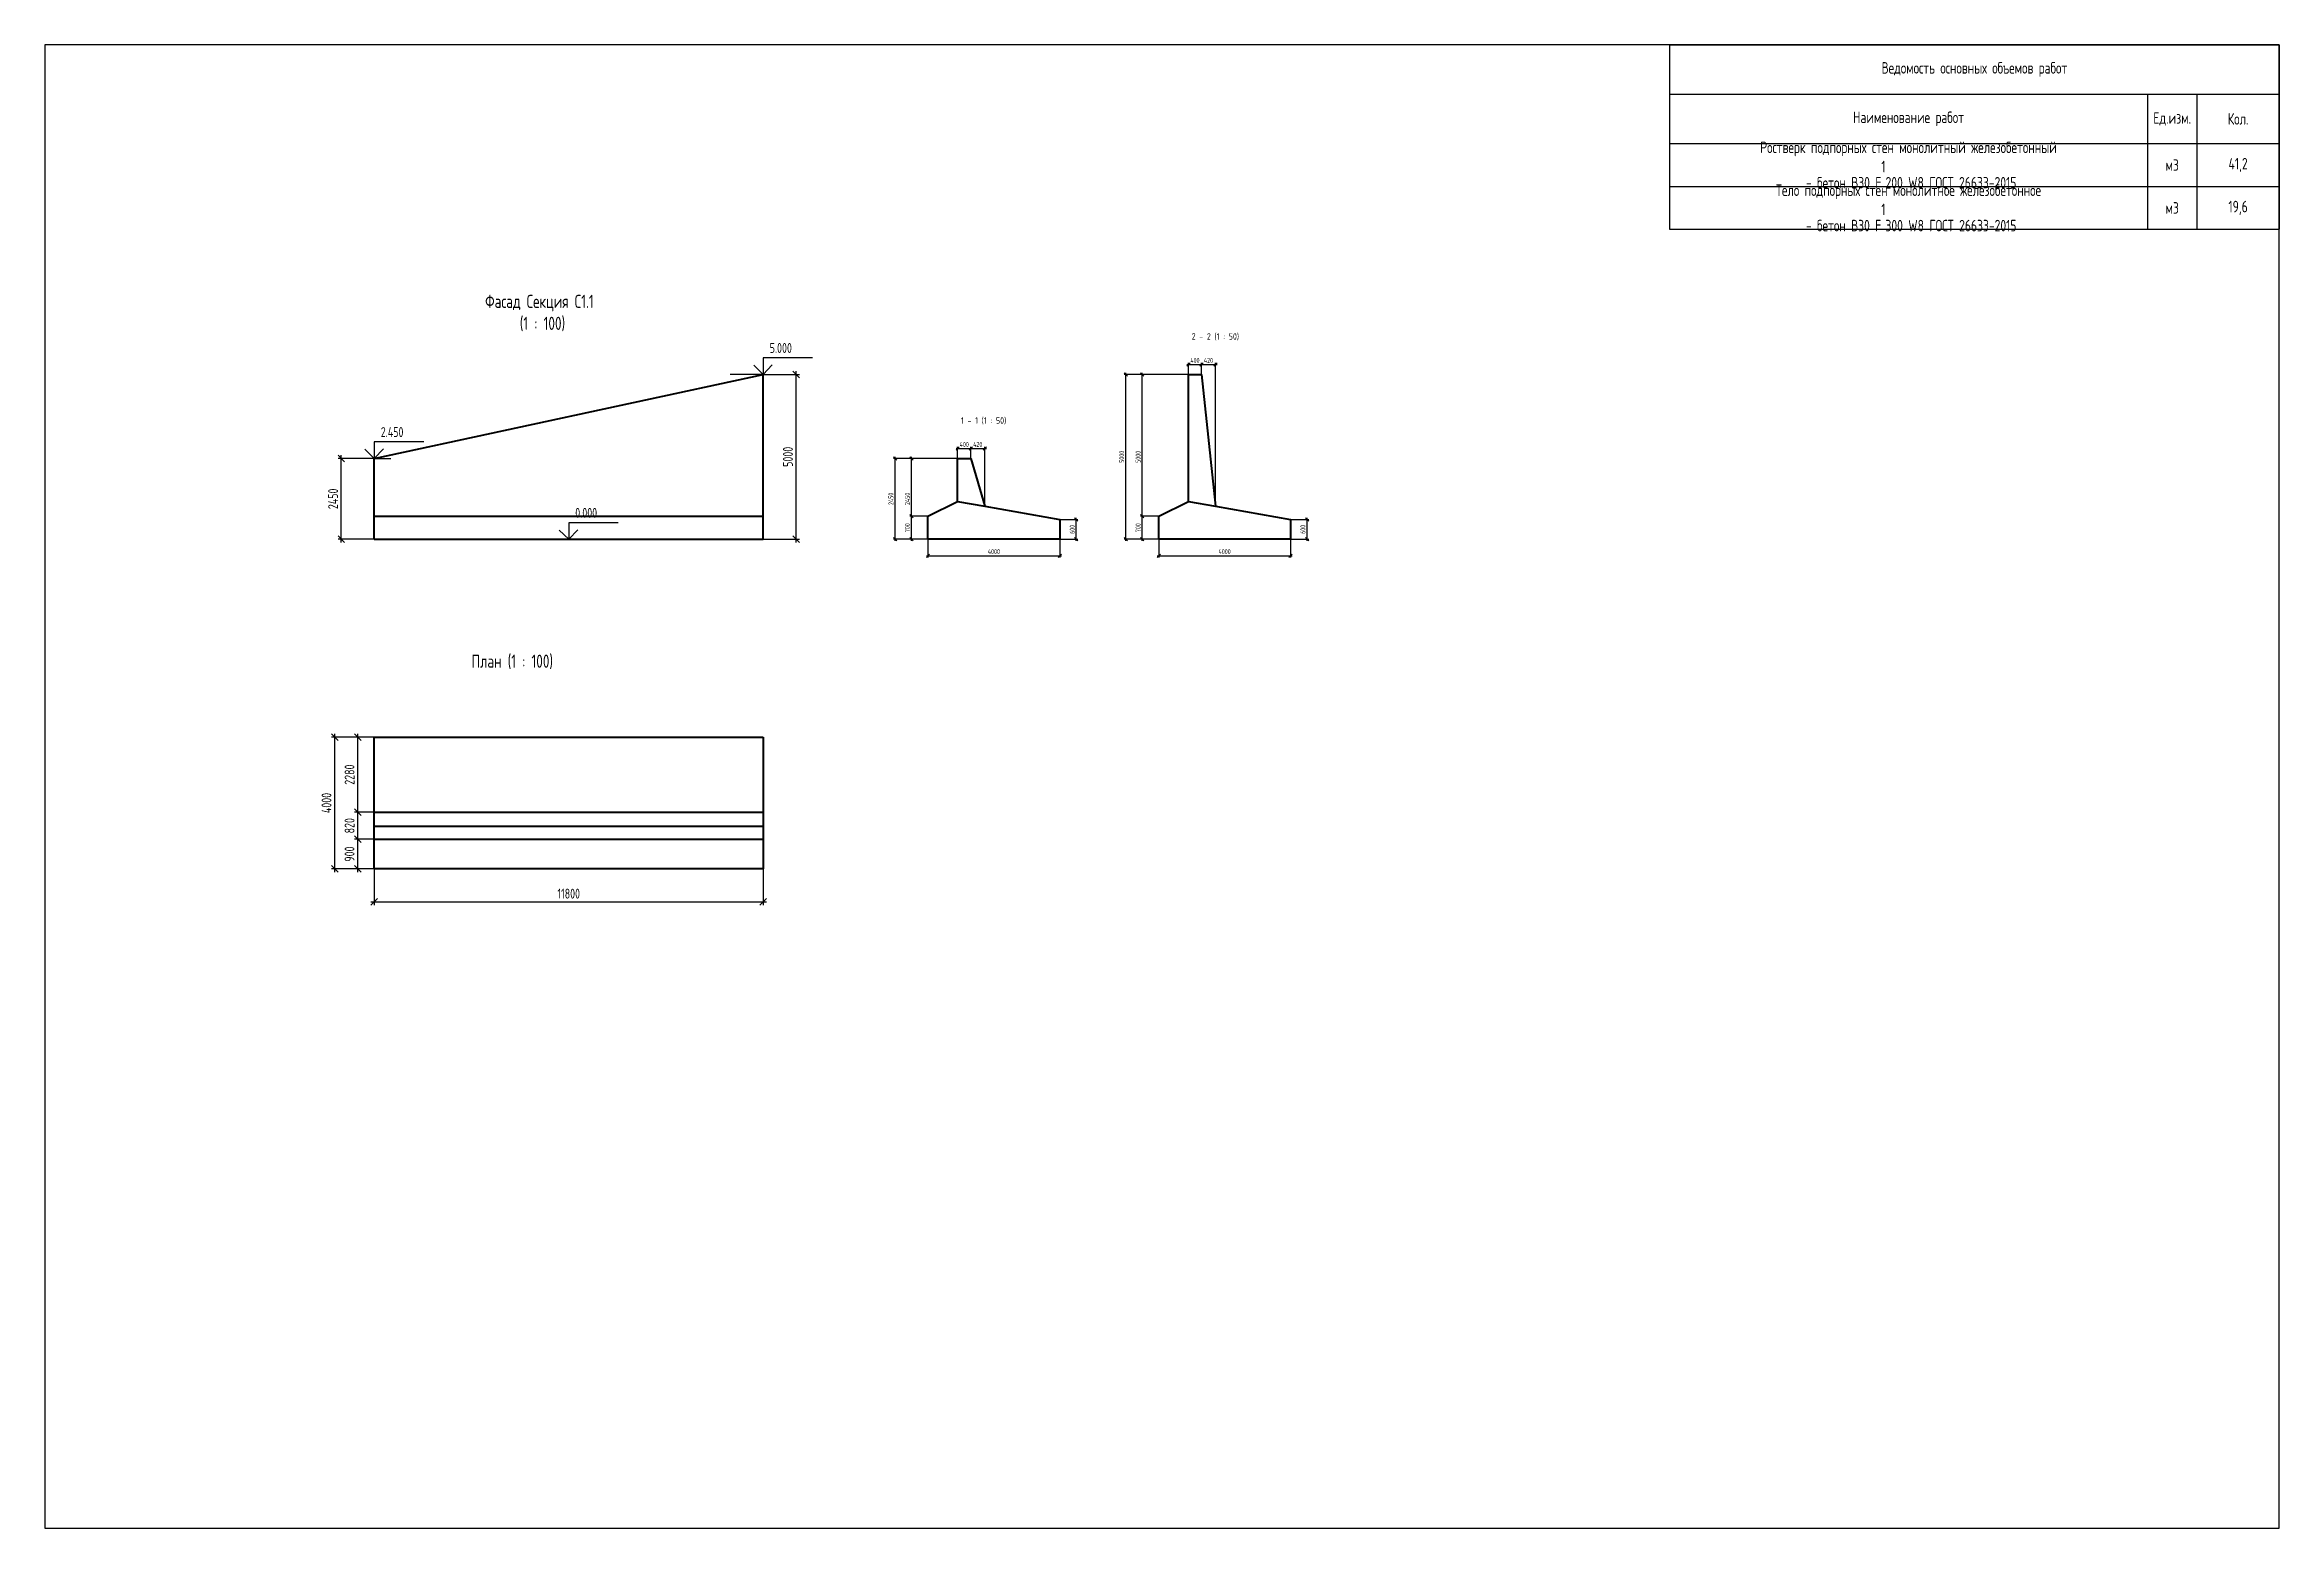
# Model space of a CAD drawing. Header units: millimetres. Extents: x -5073 to 1008956, y -2035460 to 62336.
# Drawn here: x 771156 to 838956, y -30000 to 15000 of the extents above; entities that cross this region are included whole.
import ezdxf
from ezdxf.enums import TextEntityAlignment as Align

# ---------------------------------------------------------------- set-up
doc = ezdxf.new("R2010")
doc.units = ezdxf.units.MM
doc.layers.add('Contur', color=40, linetype='Continuous', lineweight=40)
doc.layers.add('Notes', color=1, linetype='Continuous', plot=False)
for name, color, linetype in [('Size', 142, 'Continuous'), ('T_Border', 9, 'Continuous'), ('Text_B', 11, 'Continuous')]:
    doc.layers.add(name, color=color, linetype=linetype)
doc.styles.add('RS 0.7', font='romans.shx', dxfattribs={"width": 0.7})
doc.styles.add('RS0.7', font='romans.shx', dxfattribs={"width": 0.7})
doc.dimstyles.new('LIN100', dxfattribs={"dimscale": 100, "dimtxt": 3, "dimasz": 2, "dimexe": 1, "dimexo": 0, "dimgap": 1, "dimtad": 1, "dimdec": 1, "dimrnd": 1, "dimzin": 9, "dimdsep": 46, "dimtxsty": 'RS0.7', "dimblk1": 'OBLIQUE', "dimblk2": 'OBLIQUE', "dimsah": 1, "dimcen": 2, "dimdle": 1, "dimclrd": 256, "dimclre": 256, "dimclrt": 7, "dimazin": 2, "dimtfac": 2.5, "dimtdec": 1, "dimtmove": 0, "dimatfit": 3, "dimfxl": 1, "dimtolj": 1, "dimtzin": 12, "dimlwd": -1, "dimlwe": -1, "dimarcsym": 0})
doc.dimstyles.new('LIN50', dxfattribs={"dimscale": 50, "dimtxt": 3, "dimasz": 2, "dimexe": 1, "dimexo": 0, "dimgap": 1, "dimtad": 1, "dimdec": 1, "dimrnd": 1, "dimzin": 9, "dimdsep": 46, "dimtxsty": 'RS0.7', "dimblk1": 'OBLIQUE', "dimblk2": 'OBLIQUE', "dimsah": 1, "dimcen": 2, "dimdle": 1, "dimclrd": 256, "dimclre": 256, "dimclrt": 7, "dimazin": 2, "dimtfac": 2.5, "dimtdec": 1, "dimtmove": 0, "dimatfit": 3, "dimfxl": 1, "dimtolj": 1, "dimtzin": 12, "dimlwd": -1, "dimlwe": -1, "dimarcsym": 0})

msp = doc.modelspace()

# ---------------------------------------------------------------- texts
at = {"layer": 'Text_B', "style": 'RS0.7'}
for s, insert, char_height, attachment_point in [('Фасад Секция С1.1^J (1 : 100)', (786165.86, 6861.9), 400, 5), ('2 - 2 (1 : 50)', (805955.86, 6250), 200, 1), ('1 - 1 (1 : 50)', (798955.86, 3700), 200, 1), ('План (1 : 100)', (784105.86, -3500), 400, 1)]:
    msp.add_mtext(s, dxfattribs=dict(at, insert=insert, char_height=char_height, attachment_point=attachment_point))

# ---------------------------------------------------------------- blocks, each defined once
blk = doc.blocks.new('_Oblique')
at = {"color": 0, "lineweight": -2}
blk.add_line((-0.5, -0.5), (0.5, 0.5), dxfattribs=at)
blk = doc.blocks.new('*D1664')
at = {"layer": 'Defpoints', "color": 0, "transparency": 16777216}
for p in [(780156, 2450), (781156, 2450), (781156, 0)]:
    blk.add_point(p, dxfattribs=at)
at = {"layer": 'Size', "transparency": 16777216}
for p, q in [((781156, 2450), (780056, 2450)), ((780156, -100), (780156, 2550)), ((781156, 0), (780056, 0))]:
    blk.add_line(p, q, dxfattribs=at)
at = {"layer": 'Size', "transparency": 16777216, "xscale": 200, "yscale": 200, "zscale": 200}
for p, rotation in [((780156, 2450), 90), ((780156, 0), 270)]:
    blk.add_blockref('_Oblique', p, dxfattribs=dict(at, rotation=rotation))
at = {"layer": 'Size', "color": 7, "transparency": 16777216, "insert": (779906, 1225), "char_height": 300, "attachment_point": 5, "rotation": 90, "style": 'RS0.7'}
blk.add_mtext('\\A1;2450', dxfattribs=at)
blk = doc.blocks.new('*D1665')
at = {"layer": 'Defpoints', "color": 0, "transparency": 16777216}
for p in [(792956, 5000), (793956, 5000), (792956, 0)]:
    blk.add_point(p, dxfattribs=at)
at = {"layer": 'Size', "transparency": 16777216}
for p, q in [((792956, 5000), (794056, 5000)), ((793956, -100), (793956, 5100)), ((792956, 0), (794056, 0))]:
    blk.add_line(p, q, dxfattribs=at)
at = {"layer": 'Size', "transparency": 16777216, "xscale": 200, "yscale": 200, "zscale": 200}
for p, rotation in [((793956, 5000), 90), ((793956, 0), 270)]:
    blk.add_blockref('_Oblique', p, dxfattribs=dict(at, rotation=rotation))
at = {"layer": 'Size', "color": 7, "transparency": 16777216, "insert": (793706, 2500), "char_height": 300, "attachment_point": 5, "rotation": 90, "style": 'RS0.7'}
blk.add_mtext('\\A1;5000', dxfattribs=at)
blk = doc.blocks.new('*D1666')
at = {"layer": 'Defpoints', "color": 0, "transparency": 16777216}
for p in [(781156, -10000), (792956, -10000), (792956, -11000)]:
    blk.add_point(p, dxfattribs=at)
at = {"layer": 'Size', "transparency": 16777216}
for p, q in [((781156, -10000), (781156, -11100)), ((792956, -10000), (792956, -11100)), ((781056, -11000), (793056, -11000))]:
    blk.add_line(p, q, dxfattribs=at)
at = {"layer": 'Size', "transparency": 16777216, "xscale": 200, "yscale": 200, "zscale": 200, "rotation": 180}
blk.add_blockref('_Oblique', (781156, -11000), dxfattribs=at)
at = {"layer": 'Size', "transparency": 16777216, "xscale": 200, "yscale": 200, "zscale": 200}
blk.add_blockref('_Oblique', (792956, -11000), dxfattribs=at)
at = {"layer": 'Size', "color": 7, "transparency": 16777216, "insert": (787056, -10750), "char_height": 300, "attachment_point": 5, "style": 'RS0.7'}
blk.add_mtext('\\A1;11800', dxfattribs=at)
blk = doc.blocks.new('*D1667')
at = {"layer": 'Defpoints', "color": 0, "transparency": 16777216}
for p in [(779956, -6000), (781156, -6000), (781156, -10000)]:
    blk.add_point(p, dxfattribs=at)
at = {"layer": 'Size', "transparency": 16777216}
for p, q in [((781156, -6000), (779856, -6000)), ((779956, -10100), (779956, -5900)), ((781156, -10000), (779856, -10000))]:
    blk.add_line(p, q, dxfattribs=at)
at = {"layer": 'Size', "transparency": 16777216, "xscale": 200, "yscale": 200, "zscale": 200}
for p, rotation in [((779956, -6000), 90), ((779956, -10000), 270)]:
    blk.add_blockref('_Oblique', p, dxfattribs=dict(at, rotation=rotation))
at = {"layer": 'Size', "color": 7, "transparency": 16777216, "insert": (779706, -8000), "char_height": 300, "attachment_point": 5, "rotation": 90, "style": 'RS0.7'}
blk.add_mtext('\\A1;4000', dxfattribs=at)
blk = doc.blocks.new('*D1668')
at = {"layer": 'Defpoints', "color": 0, "transparency": 16777216}
for p in [(780656, -9100), (781156, -9100), (781156, -10000)]:
    blk.add_point(p, dxfattribs=at)
at = {"layer": 'Size', "transparency": 16777216}
for p, q in [((781156, -9100), (780556, -9100)), ((780656, -10100), (780656, -9000)), ((781156, -10000), (780556, -10000))]:
    blk.add_line(p, q, dxfattribs=at)
at = {"layer": 'Size', "transparency": 16777216, "xscale": 200, "yscale": 200, "zscale": 200}
for p, rotation in [((780656, -9100), 90), ((780656, -10000), 270)]:
    blk.add_blockref('_Oblique', p, dxfattribs=dict(at, rotation=rotation))
at = {"layer": 'Size', "color": 7, "transparency": 16777216, "insert": (780406, -9550), "char_height": 300, "attachment_point": 5, "rotation": 90, "style": 'RS0.7'}
blk.add_mtext('\\A1;900', dxfattribs=at)
blk = doc.blocks.new('*D1669')
at = {"layer": 'Defpoints', "color": 0, "transparency": 16777216}
for p in [(780656, -8280), (781156, -8280), (781156, -9100)]:
    blk.add_point(p, dxfattribs=at)
at = {"layer": 'Size', "transparency": 16777216}
for p, q in [((781156, -8280), (780556, -8280)), ((780656, -9200), (780656, -8180)), ((781156, -9100), (780556, -9100))]:
    blk.add_line(p, q, dxfattribs=at)
at = {"layer": 'Size', "transparency": 16777216, "xscale": 200, "yscale": 200, "zscale": 200}
for p, rotation in [((780656, -8280), 90), ((780656, -9100), 270)]:
    blk.add_blockref('_Oblique', p, dxfattribs=dict(at, rotation=rotation))
at = {"layer": 'Size', "color": 7, "transparency": 16777216, "insert": (780406, -8690), "char_height": 300, "attachment_point": 5, "rotation": 90, "style": 'RS0.7'}
blk.add_mtext('\\A1;820', dxfattribs=at)
blk = doc.blocks.new('*D1670')
at = {"layer": 'Defpoints', "color": 0, "transparency": 16777216}
for p in [(780656, -6000), (781156, -6000), (781156, -8280)]:
    blk.add_point(p, dxfattribs=at)
at = {"layer": 'Size', "transparency": 16777216}
for p, q in [((781156, -6000), (780556, -6000)), ((780656, -8380), (780656, -5900)), ((781156, -8280), (780556, -8280))]:
    blk.add_line(p, q, dxfattribs=at)
at = {"layer": 'Size', "transparency": 16777216, "xscale": 200, "yscale": 200, "zscale": 200}
for p, rotation in [((780656, -6000), 90), ((780656, -8280), 270)]:
    blk.add_blockref('_Oblique', p, dxfattribs=dict(at, rotation=rotation))
at = {"layer": 'Size', "color": 7, "transparency": 16777216, "insert": (780406, -7140), "char_height": 300, "attachment_point": 5, "rotation": 90, "style": 'RS0.7'}
blk.add_mtext('\\A1;2280', dxfattribs=at)
blk = doc.blocks.new('*D1671')
at = {"layer": 'Defpoints', "color": 0, "transparency": 16777216}
for p in [(797456, 2450), (798856, 2450), (797956, 0)]:
    blk.add_point(p, dxfattribs=at)
at = {"layer": 'Size', "transparency": 16777216}
for p, q in [((798856, 2450), (797406, 2450)), ((797456, -50), (797456, 2500)), ((797956, 0), (797406, 0))]:
    blk.add_line(p, q, dxfattribs=at)
at = {"layer": 'Size', "transparency": 16777216, "xscale": 100, "yscale": 100, "zscale": 100}
for p, rotation in [((797456, 2450), 90), ((797456, 0), 270)]:
    blk.add_blockref('_Oblique', p, dxfattribs=dict(at, rotation=rotation))
at = {"layer": 'Size', "color": 7, "transparency": 16777216, "insert": (797331, 1225), "char_height": 150, "attachment_point": 5, "rotation": 90, "style": 'RS0.7'}
blk.add_mtext('\\A1;2450', dxfattribs=at)
blk = doc.blocks.new('*D1672')
at = {"layer": 'Defpoints', "color": 0, "transparency": 16777216}
for p in [(797956, 0), (801956, 0), (801956, -500)]:
    blk.add_point(p, dxfattribs=at)
at = {"layer": 'Size', "transparency": 16777216}
for p, q in [((797956, 0), (797956, -550)), ((801956, 0), (801956, -550)), ((797906, -500), (802006, -500))]:
    blk.add_line(p, q, dxfattribs=at)
at = {"layer": 'Size', "transparency": 16777216, "xscale": 100, "yscale": 100, "zscale": 100, "rotation": 180}
blk.add_blockref('_Oblique', (797956, -500), dxfattribs=at)
at = {"layer": 'Size', "transparency": 16777216, "xscale": 100, "yscale": 100, "zscale": 100}
blk.add_blockref('_Oblique', (801956, -500), dxfattribs=at)
at = {"layer": 'Size', "color": 7, "transparency": 16777216, "insert": (799956, -375), "char_height": 150, "attachment_point": 5, "style": 'RS0.7'}
blk.add_mtext('\\A1;4000', dxfattribs=at)
blk = doc.blocks.new('*D1673')
at = {"layer": 'Defpoints', "color": 0, "transparency": 16777216}
for p in [(796956, 2450), (798856, 2450), (797956, 0)]:
    blk.add_point(p, dxfattribs=at)
at = {"layer": 'Size', "transparency": 16777216}
for p, q in [((798856, 2450), (796906, 2450)), ((796956, -50), (796956, 2500)), ((797956, 0), (796906, 0))]:
    blk.add_line(p, q, dxfattribs=at)
at = {"layer": 'Size', "transparency": 16777216, "xscale": 100, "yscale": 100, "zscale": 100}
for p, rotation in [((796956, 2450), 90), ((796956, 0), 270)]:
    blk.add_blockref('_Oblique', p, dxfattribs=dict(at, rotation=rotation))
at = {"layer": 'Size', "color": 7, "transparency": 16777216, "insert": (796831, 1225), "char_height": 150, "attachment_point": 5, "rotation": 90, "style": 'RS0.7'}
blk.add_mtext('\\A1;2450', dxfattribs=at)
blk = doc.blocks.new('*D1674')
at = {"layer": 'Defpoints', "color": 0, "transparency": 16777216}
for p in [(797456, 700), (797956, 700), (797956, 0)]:
    blk.add_point(p, dxfattribs=at)
at = {"layer": 'Size', "transparency": 16777216}
for p, q in [((797956, 700), (797406, 700)), ((797456, -50), (797456, 750)), ((797956, 0), (797406, 0))]:
    blk.add_line(p, q, dxfattribs=at)
at = {"layer": 'Size', "transparency": 16777216, "xscale": 100, "yscale": 100, "zscale": 100}
for p, rotation in [((797456, 700), 90), ((797456, 0), 270)]:
    blk.add_blockref('_Oblique', p, dxfattribs=dict(at, rotation=rotation))
at = {"layer": 'Size', "color": 7, "transparency": 16777216, "insert": (797331, 350), "char_height": 150, "attachment_point": 5, "rotation": 90, "style": 'RS0.7'}
blk.add_mtext('\\A1;700', dxfattribs=at)
blk = doc.blocks.new('*D1675')
at = {"layer": 'Defpoints', "color": 0, "transparency": 16777216}
for p in [(799256, 2750), (798856, 2450), (799256, 2450)]:
    blk.add_point(p, dxfattribs=at)
at = {"layer": 'Size', "transparency": 16777216}
for p, q in [((798806, 2750), (799306, 2750)), ((798856, 2450), (798856, 2800)), ((799256, 2450), (799256, 2800))]:
    blk.add_line(p, q, dxfattribs=at)
at = {"layer": 'Size', "transparency": 16777216, "xscale": 100, "yscale": 100, "zscale": 100, "rotation": 180}
blk.add_blockref('_Oblique', (798856, 2750), dxfattribs=at)
at = {"layer": 'Size', "transparency": 16777216, "xscale": 100, "yscale": 100, "zscale": 100}
blk.add_blockref('_Oblique', (799256, 2750), dxfattribs=at)
at = {"layer": 'Size', "color": 7, "transparency": 16777216, "insert": (799056, 2875), "char_height": 150, "attachment_point": 5, "style": 'RS0.7'}
blk.add_mtext('\\A1;400', dxfattribs=at)
blk = doc.blocks.new('*D1676')
at = {"layer": 'Defpoints', "color": 0, "transparency": 16777216}
for p in [(799676, 2750), (799256, 2450), (799676, 1000)]:
    blk.add_point(p, dxfattribs=at)
at = {"layer": 'Size', "transparency": 16777216}
for p, q in [((799206, 2750), (799726, 2750)), ((799256, 2450), (799256, 2800)), ((799676, 1000), (799676, 2800))]:
    blk.add_line(p, q, dxfattribs=at)
at = {"layer": 'Size', "transparency": 16777216, "xscale": 100, "yscale": 100, "zscale": 100, "rotation": 180}
blk.add_blockref('_Oblique', (799256, 2750), dxfattribs=at)
at = {"layer": 'Size', "transparency": 16777216, "xscale": 100, "yscale": 100, "zscale": 100}
blk.add_blockref('_Oblique', (799676, 2750), dxfattribs=at)
at = {"layer": 'Size', "color": 7, "transparency": 16777216, "insert": (799466, 2875), "char_height": 150, "attachment_point": 5, "style": 'RS0.7'}
blk.add_mtext('\\A1;420', dxfattribs=at)
blk = doc.blocks.new('*D1677')
at = {"layer": 'Defpoints', "color": 0, "transparency": 16777216}
for p in [(801956, 600), (801956, 0), (802456, 600)]:
    blk.add_point(p, dxfattribs=at)
at = {"layer": 'Size', "transparency": 16777216}
for p, q in [((801956, 600), (802506, 600)), ((801956, 0), (802506, 0)), ((802456, -50), (802456, 650))]:
    blk.add_line(p, q, dxfattribs=at)
at = {"layer": 'Size', "transparency": 16777216, "xscale": 100, "yscale": 100, "zscale": 100}
for p, rotation in [((802456, 600), 90), ((802456, 0), 270)]:
    blk.add_blockref('_Oblique', p, dxfattribs=dict(at, rotation=rotation))
at = {"layer": 'Size', "color": 7, "transparency": 16777216, "insert": (802331, 300), "char_height": 150, "attachment_point": 5, "rotation": 90, "style": 'RS0.7'}
blk.add_mtext('\\A1;600', dxfattribs=at)
blk = doc.blocks.new('*D1678')
at = {"layer": 'Defpoints', "color": 0, "transparency": 16777216}
for p in [(804456, 5000), (805856, 5000), (804956, 0)]:
    blk.add_point(p, dxfattribs=at)
at = {"layer": 'Size', "transparency": 16777216}
for p, q in [((805856, 5000), (804406, 5000)), ((804456, -50), (804456, 5050)), ((804956, 0), (804406, 0))]:
    blk.add_line(p, q, dxfattribs=at)
at = {"layer": 'Size', "transparency": 16777216, "xscale": 100, "yscale": 100, "zscale": 100}
for p, rotation in [((804456, 5000), 90), ((804456, 0), 270)]:
    blk.add_blockref('_Oblique', p, dxfattribs=dict(at, rotation=rotation))
at = {"layer": 'Size', "color": 7, "transparency": 16777216, "insert": (804331, 2500), "char_height": 150, "attachment_point": 5, "rotation": 90, "style": 'RS0.7'}
blk.add_mtext('\\A1;5000', dxfattribs=at)
blk = doc.blocks.new('*D1679')
at = {"layer": 'Defpoints', "color": 0, "transparency": 16777216}
for p in [(803956, 5000), (805856, 5000), (804956, 0)]:
    blk.add_point(p, dxfattribs=at)
at = {"layer": 'Size', "transparency": 16777216}
for p, q in [((805856, 5000), (803906, 5000)), ((803956, -50), (803956, 5050)), ((804956, 0), (803906, 0))]:
    blk.add_line(p, q, dxfattribs=at)
at = {"layer": 'Size', "transparency": 16777216, "xscale": 100, "yscale": 100, "zscale": 100}
for p, rotation in [((803956, 5000), 90), ((803956, 0), 270)]:
    blk.add_blockref('_Oblique', p, dxfattribs=dict(at, rotation=rotation))
at = {"layer": 'Size', "color": 7, "transparency": 16777216, "insert": (803831, 2500), "char_height": 150, "attachment_point": 5, "rotation": 90, "style": 'RS0.7'}
blk.add_mtext('\\A1;5000', dxfattribs=at)
blk = doc.blocks.new('*D1680')
at = {"layer": 'Defpoints', "color": 0, "transparency": 16777216}
for p in [(804456, 700), (804956, 700), (804956, 0)]:
    blk.add_point(p, dxfattribs=at)
at = {"layer": 'Size', "transparency": 16777216}
for p, q in [((804956, 700), (804406, 700)), ((804456, -50), (804456, 750)), ((804956, 0), (804406, 0))]:
    blk.add_line(p, q, dxfattribs=at)
at = {"layer": 'Size', "transparency": 16777216, "xscale": 100, "yscale": 100, "zscale": 100}
for p, rotation in [((804456, 700), 90), ((804456, 0), 270)]:
    blk.add_blockref('_Oblique', p, dxfattribs=dict(at, rotation=rotation))
at = {"layer": 'Size', "color": 7, "transparency": 16777216, "insert": (804331, 350), "char_height": 150, "attachment_point": 5, "rotation": 90, "style": 'RS0.7'}
blk.add_mtext('\\A1;700', dxfattribs=at)
blk = doc.blocks.new('*D1681')
at = {"layer": 'Defpoints', "color": 0, "transparency": 16777216}
for p in [(804956, 0), (808956, 0), (808956, -500)]:
    blk.add_point(p, dxfattribs=at)
at = {"layer": 'Size', "transparency": 16777216}
for p, q in [((804956, 0), (804956, -550)), ((808956, 0), (808956, -550)), ((804906, -500), (809006, -500))]:
    blk.add_line(p, q, dxfattribs=at)
at = {"layer": 'Size', "transparency": 16777216, "xscale": 100, "yscale": 100, "zscale": 100, "rotation": 180}
blk.add_blockref('_Oblique', (804956, -500), dxfattribs=at)
at = {"layer": 'Size', "transparency": 16777216, "xscale": 100, "yscale": 100, "zscale": 100}
blk.add_blockref('_Oblique', (808956, -500), dxfattribs=at)
at = {"layer": 'Size', "color": 7, "transparency": 16777216, "insert": (806956, -375), "char_height": 150, "attachment_point": 5, "style": 'RS0.7'}
blk.add_mtext('\\A1;4000', dxfattribs=at)
blk = doc.blocks.new('*D1682')
at = {"layer": 'Defpoints', "color": 0, "transparency": 16777216}
for p in [(805856, 5000), (806256, 5300), (806256, 5000)]:
    blk.add_point(p, dxfattribs=at)
at = {"layer": 'Size', "transparency": 16777216}
for p, q in [((805806, 5300), (806306, 5300)), ((805856, 5000), (805856, 5350)), ((806256, 5000), (806256, 5350))]:
    blk.add_line(p, q, dxfattribs=at)
at = {"layer": 'Size', "transparency": 16777216, "xscale": 100, "yscale": 100, "zscale": 100, "rotation": 180}
blk.add_blockref('_Oblique', (805856, 5300), dxfattribs=at)
at = {"layer": 'Size', "transparency": 16777216, "xscale": 100, "yscale": 100, "zscale": 100}
blk.add_blockref('_Oblique', (806256, 5300), dxfattribs=at)
at = {"layer": 'Size', "color": 7, "transparency": 16777216, "insert": (806056, 5425), "char_height": 150, "attachment_point": 5, "style": 'RS0.7'}
blk.add_mtext('\\A1;400', dxfattribs=at)
blk = doc.blocks.new('*D1683')
at = {"layer": 'Defpoints', "color": 0, "transparency": 16777216}
for p in [(806256, 5000), (806676, 5300), (806676, 1000)]:
    blk.add_point(p, dxfattribs=at)
at = {"layer": 'Size', "transparency": 16777216}
for p, q in [((806206, 5300), (806726, 5300)), ((806256, 5000), (806256, 5350)), ((806676, 1000), (806676, 5350))]:
    blk.add_line(p, q, dxfattribs=at)
at = {"layer": 'Size', "transparency": 16777216, "xscale": 100, "yscale": 100, "zscale": 100, "rotation": 180}
blk.add_blockref('_Oblique', (806256, 5300), dxfattribs=at)
at = {"layer": 'Size', "transparency": 16777216, "xscale": 100, "yscale": 100, "zscale": 100}
blk.add_blockref('_Oblique', (806676, 5300), dxfattribs=at)
at = {"layer": 'Size', "color": 7, "transparency": 16777216, "insert": (806466, 5425), "char_height": 150, "attachment_point": 5, "style": 'RS0.7'}
blk.add_mtext('\\A1;420', dxfattribs=at)
blk = doc.blocks.new('*D1684')
at = {"layer": 'Defpoints', "color": 0, "transparency": 16777216}
for p in [(808956, 600), (808956, 0), (809456, 600)]:
    blk.add_point(p, dxfattribs=at)
at = {"layer": 'Size', "transparency": 16777216}
for p, q in [((808956, 600), (809506, 600)), ((808956, 0), (809506, 0)), ((809456, -50), (809456, 650))]:
    blk.add_line(p, q, dxfattribs=at)
at = {"layer": 'Size', "transparency": 16777216, "xscale": 100, "yscale": 100, "zscale": 100}
for p, rotation in [((809456, 600), 90), ((809456, 0), 270)]:
    blk.add_blockref('_Oblique', p, dxfattribs=dict(at, rotation=rotation))
at = {"layer": 'Size', "color": 7, "transparency": 16777216, "insert": (809331, 300), "char_height": 150, "attachment_point": 5, "rotation": 90, "style": 'RS0.7'}
blk.add_mtext('\\A1;600', dxfattribs=at)
blk = doc.blocks.new('Otmetka')
at = {"lineweight": 25}
for p, q in [((0, 0), (-10, 0)), ((0, 5), (0, 0)), ((15, 5), (0, 5)), ((0, 0), (5, 0))]:
    blk.add_line(p, q, dxfattribs=at)
blk.add_lwpolyline([(-2.89, 2.77), (0, 0), (2.77, 2.89)], dxfattribs=at)
at = {"color": 7, "style": 'RS 0.7', "width": 0.7}
blk.add_attdef('+ОТМЕТКА', (1.97, 6.51), '', height=3, dxfattribs=at)
at = {"color": 7, "style": 'RS 0.7', "width": 0.7, "flags": 8}
blk.add_attdef('ПРИМЕЧАНИЕ', text='', height=3, dxfattribs=at).set_placement((1.97, 4.33), align=Align.TOP_LEFT)
blk = doc.blocks.new('*T1685')
at = {"layer": 'T_Border', "color": 0, "linetype": 'ByBlock', "lineweight": -2, "transparency": 16777216}
for p, q in [((0, 0), (18500, 0)), ((0, 0), (0, -5600)), ((18500, 0), (18500, -5600)), ((0, -1500), (18500, -1500)), ((14500, -1500), (14500, -5600)), ((16000, -1500), (16000, -5600)), ((0, -3000), (18500, -3000)), ((0, -4300), (18500, -4300)), ((0, -5600), (18500, -5600))]:
    blk.add_line(p, q, dxfattribs=at)
at = {"layer": 'T_Border', "color": 0, "transparency": 16777216, "char_height": 350, "attachment_point": 5, "style": 'RS0.7'}
for s, insert, width in [('Ведомость основных объемов работ', (9250, -750), 18497), ('Наименование работ', (7250, -2250), 14497), ('Ед.изм.', (15250, -2250), 1497), ('Кол.', (17250, -2250), 2497), ('Ростверк подпорных стен монолитный железобетонный ^J - бетон В30 F{\\S1^ ;}200 W8 ГОСТ 26633-2015', (7250, -3650), 14497), ('м3', (15250, -3650), 1497), ('41,2', (17250, -3650), 2497), ('Тело подпорных стен монолитное железобетонное ^J - бетон В30 F{\\S1^ ;}300 W8 ГОСТ 26633-2015', (7250, -4950), 14497), ('19,6', (17250, -4950), 2497), ('м3', (15250, -4950), 1497)]:
    blk.add_mtext(s, dxfattribs=dict(at, insert=insert, width=width))

# ---------------------------------------------------------------- dimensions: what is measured, and where the dimension line sits
at = {"layer": 'Size'}
for base, p1, p2, angle, dimstyle, picture, middle in [((806255.86, 5300), (805855.86, 5000), (806255.86, 5000), 180, 'LIN50', '*D1682', (806055.86, 5425)), ((806675.86, 5300), (806255.86, 5000), (806675.86, 1000), 180, 'LIN50', '*D1683', (806465.86, 5425)), ((793955.86, 5000), (792955.86, 0), (792955.86, 5000), 270, 'LIN100', '*D1665', (793705.86, 2500)), ((803955.86, 5000), (804955.86, 0), (805855.86, 5000), 90, 'LIN50', '*D1679', (803830.86, 2500)), ((804455.86, 5000), (804955.86, 0), (805855.86, 5000), 90, 'LIN50', '*D1678', (804330.86, 2500)), ((799255.86, 2750), (798855.86, 2450), (799255.86, 2450), 180, 'LIN50', '*D1675', (799055.86, 2875)), ((799675.86, 2750), (799255.86, 2450), (799675.86, 1000), 180, 'LIN50', '*D1676', (799465.86, 2875)), ((780155.86, 2450), (781155.86, 0), (781155.86, 2450), 90, 'LIN100', '*D1664', (779905.86, 1225)), ((796955.86, 2450), (797955.86, 0), (798855.86, 2450), 90, 'LIN50', '*D1673', (796830.86, 1225)), ((797455.86, 2450), (797955.86, 0), (798855.86, 2450), 90, 'LIN50', '*D1671', (797330.86, 1225)), ((797455.86, 700), (797955.86, 0), (797955.86, 700), 90, 'LIN50', '*D1674', (797330.86, 350)), ((804455.86, 700), (804955.86, 0), (804955.86, 700), 90, 'LIN50', '*D1680', (804330.86, 350)), ((802455.86, 600), (801955.86, 0), (801955.86, 600), 270, 'LIN50', '*D1677', (802330.86, 300)), ((809455.86, 600), (808955.86, 0), (808955.86, 600), 270, 'LIN50', '*D1684', (809330.86, 300)), ((779955.86, -6000), (781155.86, -10000), (781155.86, -6000), 90, 'LIN100', '*D1667', (779705.86, -8000)), ((780655.86, -6000), (781155.86, -8280), (781155.86, -6000), 90, 'LIN100', '*D1670', (780405.86, -7140)), ((780655.86, -8280), (781155.86, -9100), (781155.86, -8280), 90, 'LIN100', '*D1669', (780405.86, -8690)), ((780655.86, -9100), (781155.86, -10000), (781155.86, -9100), 90, 'LIN100', '*D1668', (780405.86, -9550))]:
    dim = msp.add_linear_dim(base=base, p1=p1, p2=p2, angle=angle, dimstyle=dimstyle, dxfattribs=at)
    dim.commit()
    dim.dimension.update_dxf_attribs({"geometry": picture, "text_midpoint": middle})
for base, p1, p2, dimstyle, picture, middle in [((801955.86, -500), (797955.86, 0), (801955.86, 0), 'LIN50', '*D1672', (799955.86, -375)), ((808955.86, -500), (804955.86, 0), (808955.86, 0), 'LIN50', '*D1681', (806955.86, -375)), ((792955.86, -11000), (781155.86, -10000), (792955.86, -10000), 'LIN100', '*D1666', (787055.86, -10750))]:
    dim = msp.add_linear_dim(base=base, p1=p1, p2=p2, dimstyle=dimstyle, dxfattribs=at)
    dim.commit()
    dim.dimension.update_dxf_attribs({"geometry": picture, "text_midpoint": middle})

# ---------------------------------------------------------------- linework, layer by layer
at = {"layer": 'Contur'}
for p, q in [((781155.86, 2450), (792955.86, 5000)), ((792955.86, 0), (792955.86, 5000)), ((805855.86, 1145), (805855.86, 5000)), ((805855.86, 5000), (806255.86, 5000)), ((806255.86, 5000), (806675.86, 1000)), ((781155.86, 0), (781155.86, 2450)), ((798855.86, 1145), (798855.86, 2450)), ((798855.86, 2450), (799255.86, 2450)), ((799255.86, 2450), (799675.86, 1000)), ((781155.86, 700), (792955.86, 700)), ((797955.86, 700), (798855.86, 1145)), ((797955.86, 0), (797955.86, 700)), ((798855.86, 1145), (799675.86, 1000)), ((799675.86, 1000), (801955.86, 600)), ((804955.86, 700), (805855.86, 1145)), ((804955.86, 0), (804955.86, 700)), ((805855.86, 1145), (806675.86, 1000)), ((806675.86, 1000), (808955.86, 600)), ((781155.86, 0), (792955.86, 0)), ((801955.86, 0), (797955.86, 0)), ((801955.86, 600), (801955.86, 0)), ((808955.86, 0), (804955.86, 0)), ((808955.86, 600), (808955.86, 0)), ((781155.86, -10000), (781155.86, -6000)), ((781155.86, -6000), (792955.86, -6000)), ((792955.86, -6000), (792955.86, -10000)), ((781155.86, -8280), (792955.86, -8280)), ((781155.86, -8700), (792955.86, -8700)), ((781155.86, -9100), (792955.86, -9100)), ((792955.86, -10000), (781155.86, -10000))]:
    msp.add_line(p, q, dxfattribs=at)
at = {"layer": 'Notes'}
for p, q in [((838955.86, 15000), (771155.86, 15000)), ((771155.86, 15000), (771155.86, -30000)), ((838955.86, -30000), (838955.86, 15000)), ((771155.86, -30000), (838955.86, -30000))]:
    msp.add_line(p, q, dxfattribs=at)

# ---------------------------------------------------------------- block references
msp.add_blockref('*T1685', (820455.86, 15000))
at = {"layer": 'Size', "xscale": 100, "yscale": 100, "zscale": 100}
for p, values in [((792955.86, 5000), {'+ОТМЕТКА': '5.000'}), ((781155.86, 2450), {'+ОТМЕТКА': '2.450'}), ((787055.86, 0), {'+ОТМЕТКА': '0.000'})]:
    msp.add_blockref('Otmetka', p, dxfattribs=at).add_auto_attribs(values)

msp.set_redraw_order([(e.dxf.handle, doc.entitydb.next_handle()) for e in msp.query("TEXT MTEXT ATTDEF DIMENSION ARC_DIMENSION")])  # texts and dimensions are drawn at this point

doc.saveas('drawing.dxf')
